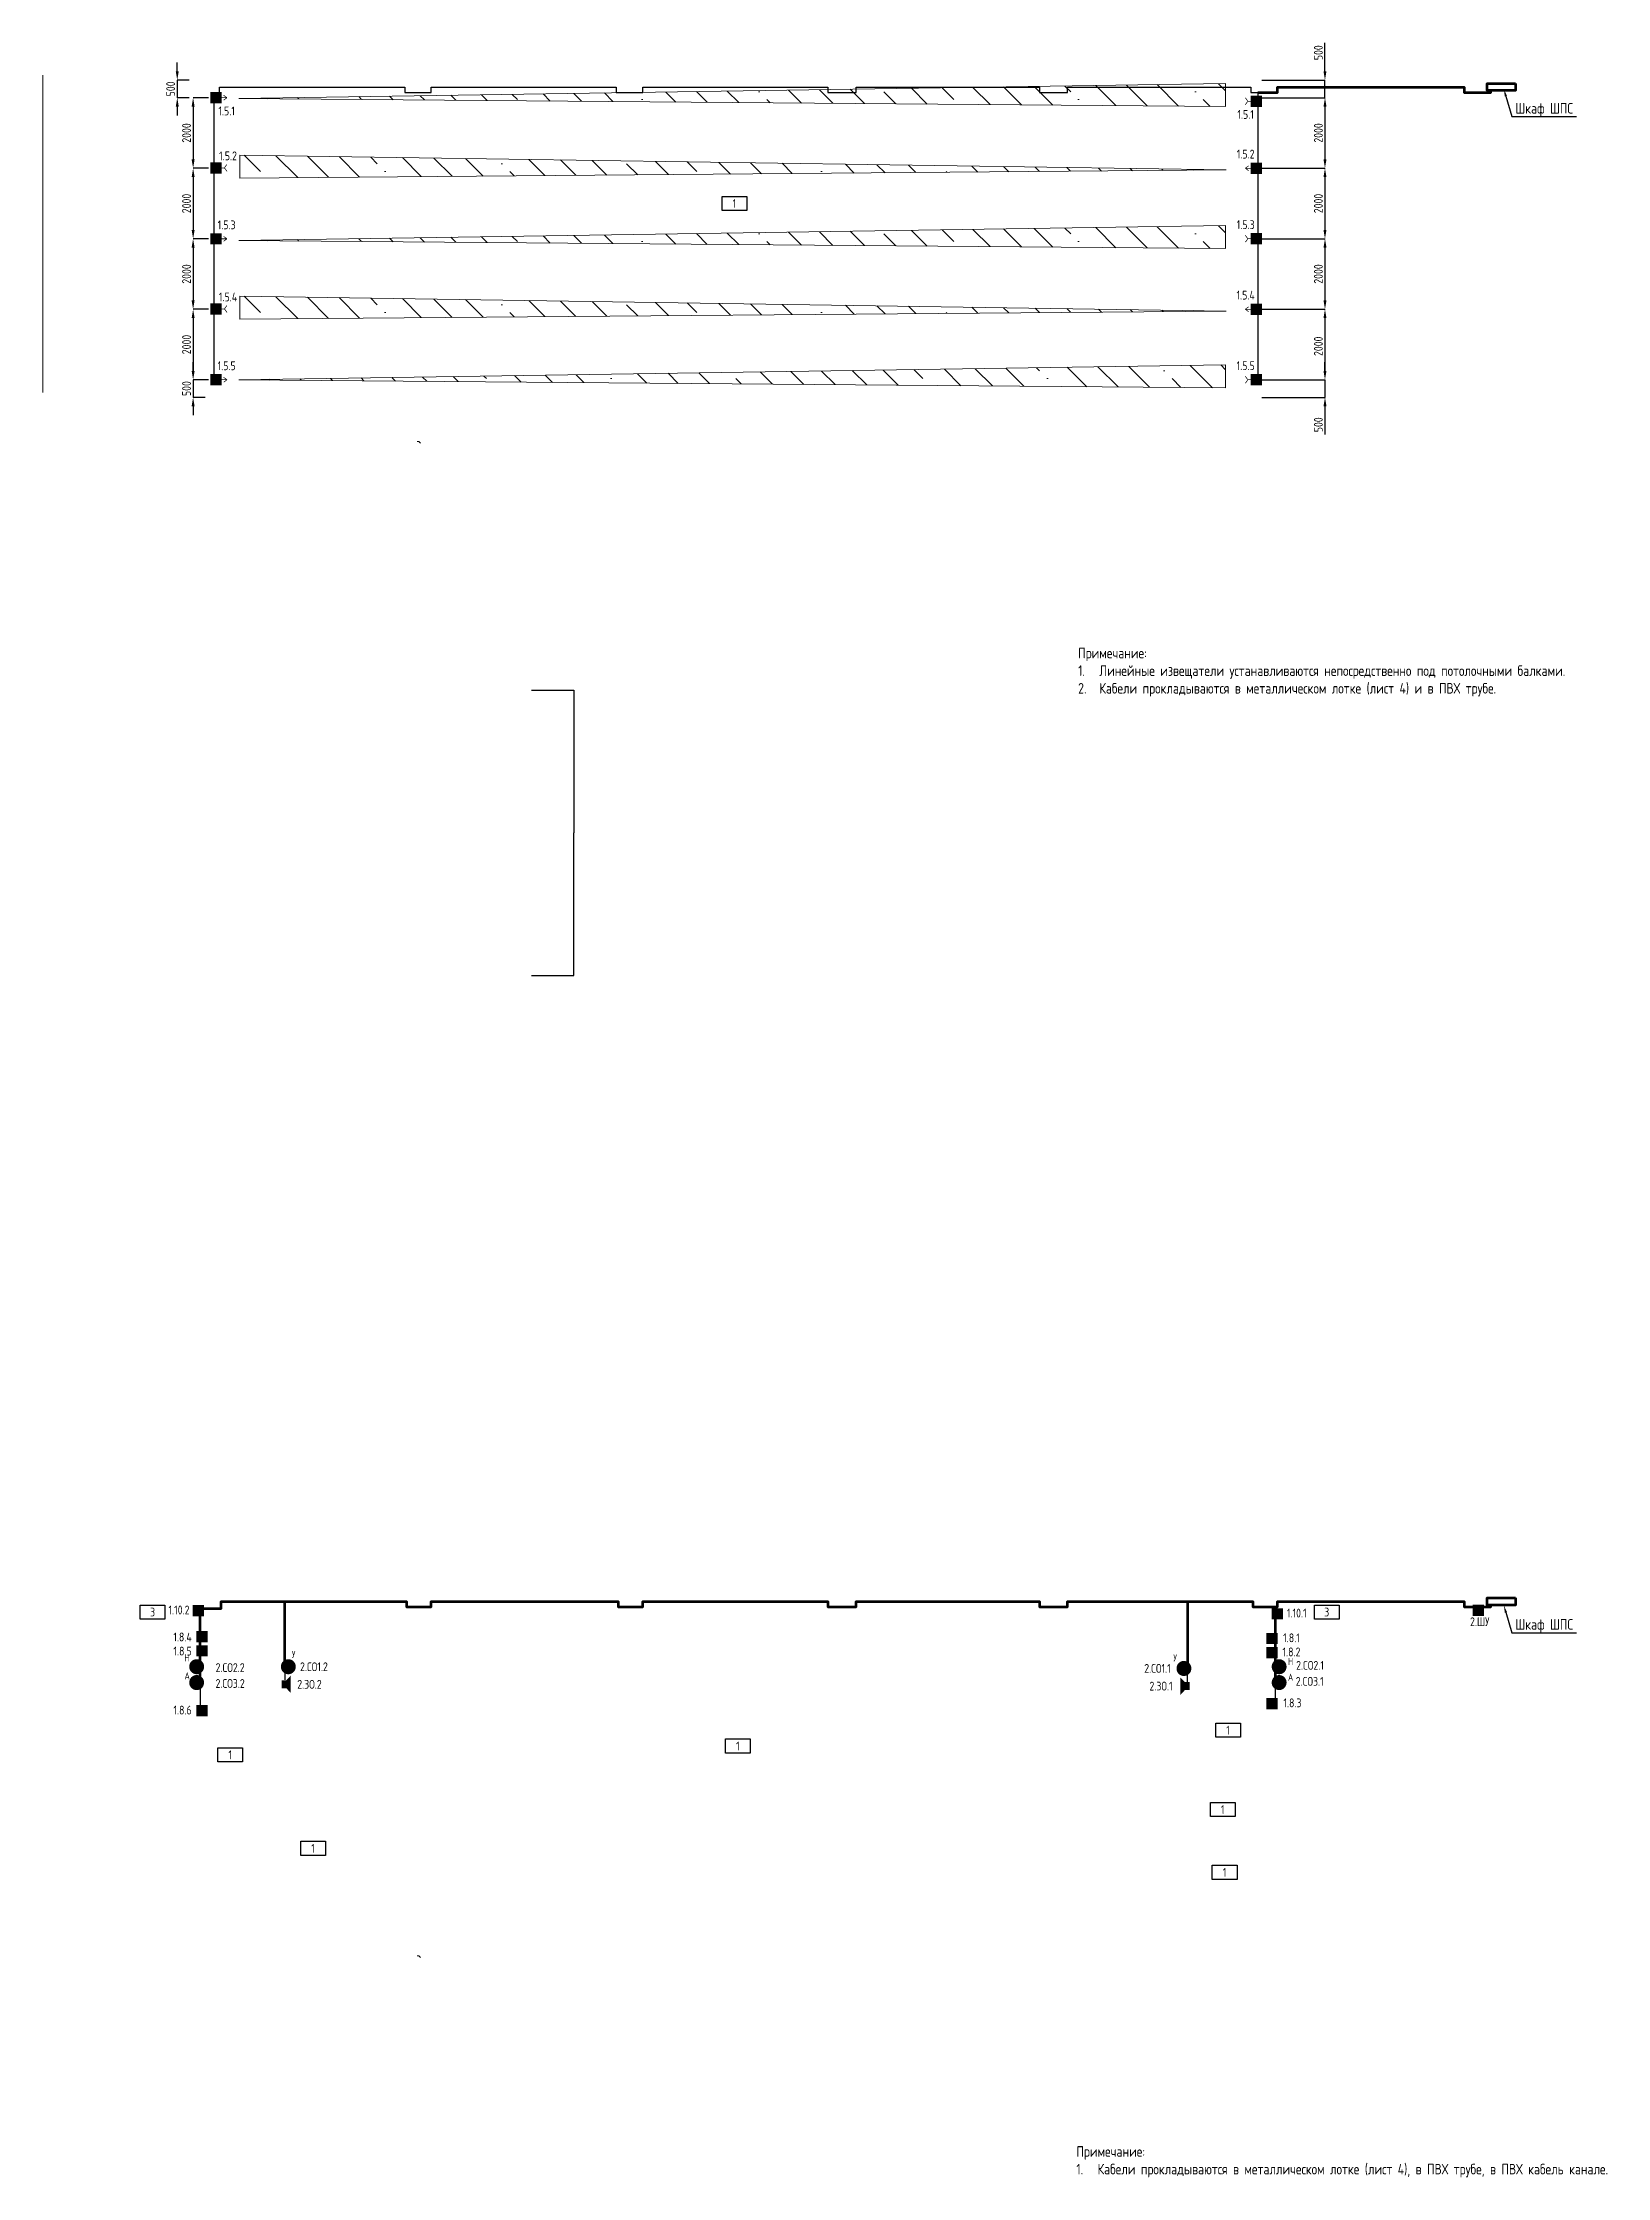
# Model space of a CAD drawing. Header units: millimetres. Extents: x -97100 to 319800, y -166950 to 107250.
# Drawn here: x -66 to 44307, y -48882 to 11660 of the extents above; entities that cross this region are included whole.
import ezdxf
from ezdxf import colors
from ezdxf.entities.mleader import LeaderData, LeaderLine
from ezdxf.enums import TextEntityAlignment as Align
from ezdxf.math import Vec2, Vec3

# ---------------------------------------------------------------- set-up
doc = ezdxf.new("R2010")
doc.units = ezdxf.units.MM
for name, color, linetype, lineweight in [('0_ПОЖ_ИЗВ', 1, 'Continuous', 15), ('0_ПС', 1, 'Continuous', 15), ('5.5.2', 160, 'Continuous', 25), ('Штриховка', 7, 'Continuous', 25)]:
    doc.layers.add(name, color=color, linetype=linetype, lineweight=lineweight)
doc.layers.add('0_СОУЭ', color=7, linetype='Continuous', lineweight=25, true_color=0x00c200)
doc.styles.add('ARIAL', font='arial.ttf', dxfattribs={"height": 250})
doc.styles.get("Standard").update_dxf_attribs({"font": 'GOST2304A.ttf'})
doc.dimstyles.new('ISO-25', dxfattribs={"dimtxt": 250, "dimasz": 250, "dimexe": 1.25, "dimexo": 62, "dimgap": 62, "dimtad": 1, "dimtxsty": 'Standard', "dimcen": 2.5, "dimadec": 0, "dimazin": 0, "dimtfac": 1, "dimtmove": 0, "dimatfit": 3, "dimfxl": 1, "dimarcsym": 0})
doc.dimstyles.get("Standard").update_dxf_attribs({"dimtxt": 0.18, "dimasz": 0.18, "dimexe": 0.18, "dimexo": 0.0625, "dimgap": 0.09, "dimtad": 0, "dimtih": 1, "dimtoh": 1, "dimdec": 4, "dimzin": 0, "dimdsep": 46, "dimtxsty": 'Standard', "dimcen": 0.09, "dimadec": 0, "dimazin": 0, "dimtfac": 1, "dimtdec": 4, "dimtofl": 0, "dimtmove": 0, "dimatfit": 3, "dimfxl": 1, "dimtolj": 1, "dimtzin": 0, "dimarcsym": 0})
pattern_1 = [(135, (-11127.8, -635019.1), (-883.8835, -883.8835), []), (135, (-11127.8, -634135.2), (-883.8835, -883.8835), [1562.5, -312.5, 0, -312.5])]

msp = doc.modelspace()

# ---------------------------------------------------------------- texts
at = {"color": 7, "lineweight": 30, "char_height": 300, "attachment_point": 1}
for s, insert, width in [('Примечание:\\P\\pi-900,l900,t600,900;1.^IЛинейные извещатели устанавливаются непосредственно под потолочными балками.{\\H1.5x; }\\P2.^IКабели прокладываются в металлическом лотке (лист 4) и в ПВХ трубе.{\\H1.4048x; }', (29300, -5500), 17896.0266938), ('Примечание:\\P\\pi-900,l900,t600,900;1.^IКабели прокладываются в металлическом лотке (лист 4), в ПВХ трубе, в ПВХ кабель канале.{\\H1.5714x; }', (29250, -48000), 15650)]:
    msp.add_mtext(s, dxfattribs=dict(at, insert=insert, width=width))

# ---------------------------------------------------------------- blocks, each defined once
blk = doc.blocks.new('ИПР')
at = {"true_color": 0xffffff}
h = blk.add_hatch(color=7, dxfattribs=at)
h.dxf.hatch_style = 1
h.paths.add_polyline_path([(150, 150), (-150, 150), (-150, -150), (150, -150)])
at = {"color": 0, "const_width": 20}
for points in [[(-150, -150), (150, -150), (150, 150), (-150, 150), (-150, -150)], [(-100, 100), (0, 50), (100, 100)], [(0, 50), (0, -100)]]:
    blk.add_lwpolyline(points, dxfattribs=at)
at = {"color": 7, "lineweight": 30}
blk.add_attdef('1', text='', height=250, dxfattribs=at).set_placement((0, 300), align=Align.CENTER)
blk = doc.blocks.new('*U105')
at = {"linetype": 'Continuous', "lineweight": 50, "true_color": 0xffffff}
h = blk.add_hatch(color=7, dxfattribs=at)
h.dxf.hatch_style = 1
h.paths.add_polyline_path([(220, 110), (-225, 110), (-105, 0), (105, 0)])
h.paths.add_polyline_path([(105, 0), (-105, 0), (-105, -130), (105, -130)])
at = {"color": 0, "const_width": 20}
blk.add_lwpolyline([(-105, 0), (-225, 110), (220, 110), (105, 0)], dxfattribs=at)
blk.add_lwpolyline([(-105, 0), (105, 0), (105, -130), (-105, -130)], close=True, dxfattribs=at)
at = {"color": 7, "lineweight": 30, "style": 'ARIAL'}
blk.add_attdef('1', text='', height=250, dxfattribs=at).set_placement((-24, 525), align=Align.MIDDLE)
blk = doc.blocks.new('Оповещатель пожарный световой')
at = {"linetype": 'Continuous', "lineweight": 30, "true_color": 0xffffff}
h = blk.add_hatch(color=7, dxfattribs=at)
h.dxf.hatch_style = 1
h.paths.add_polyline_path([(200, 0, 1.01657), (-200, 0, 1.01657)])
at = {"color": 4}
blk.add_line((-150, 4), (-150, 0), dxfattribs=at)
at = {"color": 0, "linetype": 'Continuous', "ltscale": 3, "const_width": 20}
blk.add_lwpolyline([(200, 0, 1.01657), (-200, 0, 1.01657)], format="xyb", close=True, dxfattribs=at)
at = {"color": 0, "const_width": 20}
for points in [[(-144, 144), (144, -144)], [(-141, -141), (141, 141)]]:
    blk.add_lwpolyline(points, dxfattribs=at)
at = {"color": 7, "lineweight": 30}
blk.add_attdef('Поз', text='', height=250, dxfattribs=at).set_placement((-24, 525), align=Align.MIDDLE)
at = {"color": 0, "linetype": 'Continuous', "lineweight": 30}
blk.add_attdef('ТИП', (200, 150), '', height=200, dxfattribs=at)
blk = doc.blocks.new('*U106')
at = {"linetype": 'Continuous', "lineweight": 50, "true_color": 0xffffff}
h = blk.add_hatch(color=7, dxfattribs=at)
h.dxf.hatch_style = 1
h.paths.add_polyline_path([(-220, -110), (225, -110), (105, 0), (-105, 0)])
h.paths.add_polyline_path([(-105, 0), (105, 0), (105, 130), (-105, 130)])
at = {"color": 0, "const_width": 20}
blk.add_lwpolyline([(105, 0), (225, -110), (-220, -110), (-105, 0)], dxfattribs=at)
blk.add_lwpolyline([(105, 0), (-105, 0), (-105, 130), (105, 130)], close=True, dxfattribs=at)
at = {"color": 7, "lineweight": 30, "style": 'ARIAL'}
blk.add_attdef('1', text='', height=250, dxfattribs=at).set_placement((-24, 525), align=Align.MIDDLE)
blk = doc.blocks.new('ИзвМК')
at = {"true_color": 0xffffff}
h = blk.add_hatch(color=7, dxfattribs=at)
h.dxf.hatch_style = 1
h.paths.add_polyline_path([(150, 50), (-150, 50), (-150, -50), (150, -50)])
at = {"layer": 'Штриховка'}
h = blk.add_hatch(color=0, dxfattribs=at)
h.dxf.hatch_style = 1
h.paths.add_polyline_path([(150, 150), (-150, 150), (-150, 50), (150, 50)])
h.paths.add_polyline_path([(150, -50), (-150, -50), (-150, -150), (150, -150)])
at = {"layer": '0_ПС', "color": 0, "const_width": 20}
blk.add_lwpolyline([(-150, -150), (150, -150), (150, 150), (-150, 150), (-150, -150)], dxfattribs=at)
at = {"layer": '0_ПС', "color": 7, "lineweight": 30}
blk.add_attdef('1', text='', height=250, dxfattribs=at).set_placement((0, 325), align=Align.MIDDLE)
blk = doc.blocks.new('ИзвБуква')
at = {"true_color": 0xffffff}
h = blk.add_hatch(color=7, dxfattribs=at)
h.dxf.hatch_style = 1
h.paths.add_polyline_path([(150, 150), (-150, 150), (-150, -150), (150, -150)])
at = {"color": 0, "const_width": 20}
blk.add_lwpolyline([(-150, -150), (150, -150), (150, 150), (-150, 150), (-150, -150)], dxfattribs=at)
at = {"color": 0, "linetype": 'Continuous', "lineweight": 30}
blk.add_attdef('БУКВА', text='', height=200, dxfattribs=at).set_placement((0, -100), align=Align.CENTER)
at = {"color": 7, "lineweight": 30}
blk.add_attdef('1', text='', height=250, dxfattribs=at).set_placement((0, 300), align=Align.CENTER)
blk = doc.blocks.new('ЗКПС')
at = {"color": 6, "linetype": 'Continuous', "lineweight": 30}
blk.add_lwpolyline([(0, 400), (700, 400), (700, 0), (0, 0)], close=True, dxfattribs=at)
blk.add_attdef('НОМЕР', text='', height=250, dxfattribs=at).set_placement((350, 200), align=Align.MIDDLE)
blk = doc.blocks.new('*U76')
at = {"true_color": 0xffffff}
h = blk.add_hatch(color=7, dxfattribs=at)
h.dxf.hatch_style = 1
h.paths.add_polyline_path([(-150, 150), (-150, -150), (150, -150), (150, 150)])
at = {"layer": '0_ПОЖ_ИЗВ', "const_width": 20}
for points in [[(-310, 99.5), (-238.5, 0)], [(-310, -99.5), (-238.5, 0)], [(-150, 0), (-238.5, 0)], [(-150, -150), (150, -150), (150, 150), (-150, 150), (-150, -150)], [(50, 100), (-50, 50), (50, -50), (-50, -100)]]:
    blk.add_lwpolyline(points, dxfattribs=at)
at = {"layer": '0_ПОЖ_ИЗВ', "color": 7, "lineweight": 30, "style": 'ARIAL'}
blk.add_attdef('1', text='', height=250, dxfattribs=at).set_placement((0, 483), align=Align.MIDDLE)
blk = doc.blocks.new('*U73')
at = {"true_color": 0xffffff}
h = blk.add_hatch(color=7, dxfattribs=at)
h.dxf.hatch_style = 1
h.paths.add_polyline_path([(-150, 150), (-150, -150), (150, -150), (150, 150)])
at = {"layer": '0_ПС', "const_width": 20}
for points in [[(-150, -150), (150, -150), (150, 150), (-150, 150), (-150, -150)], [(50, 100), (-50, 50), (50, -50), (-50, -100)], [(150, 0), (311, 0)], [(214.25, 69.75), (311, 0)], [(214.25, -69.75), (311, 0)]]:
    blk.add_lwpolyline(points, dxfattribs=at)
at = {"layer": '0_ПС', "color": 7, "lineweight": 30, "style": 'ARIAL'}
blk.add_attdef('1', text='', height=250, dxfattribs=at).set_placement((0, 526), align=Align.MIDDLE)
blk = doc.blocks.new('*D195')
at = {"color": 0, "linetype": 'Continuous', "lineweight": -2, "transparency": 16777216}
for p, q in [((13800, -6700), (15000, -6700)), ((15000, -6700), (15000, -10750)), ((15000, -14800), (15000, -10750)), ((13800, -14800), (15000, -14800))]:
    blk.add_line(p, q, dxfattribs=at)
at = {"color": 0, "linetype": 'Continuous', "lineweight": 20, "transparency": 16777216}
for points in [[(15000, -6700), (15000, -6700), (15000, -6700)], [(15000, -14800), (15000, -14800), (15000, -14800)]]:
    blk.add_solid(points, dxfattribs=at)
at = {"layer": 'Defpoints', "color": 0, "linetype": 'Continuous', "lineweight": 20, "transparency": 16777216}
for p in [(13800, -6700), (15000, -6700), (13800, -14800)]:
    blk.add_point(p, dxfattribs=at)
at = {"color": 0, "linetype": 'Continuous', "lineweight": 20, "transparency": 16777216, "insert": (15000, -10750), "char_height": 0.18, "attachment_point": 5}
blk.add_mtext('\\A1;8100.0000', dxfattribs=at)
blk = doc.blocks.new('*D212')
at = {"color": 0, "linetype": 'Continuous', "lineweight": -2, "transparency": 16777216}
for p, q in [((34512, 10100), (36301, 10100)), ((36300, 9850), (36300, 8350)), ((34512, 8100), (36301, 8100))]:
    blk.add_line(p, q, dxfattribs=at)
at = {"color": 0, "linetype": 'Continuous', "lineweight": 20, "transparency": 16777216}
for points in [[(36258, 9850), (36342, 9850), (36300, 10100)], [(36258, 8350), (36342, 8350), (36300, 8100)]]:
    blk.add_solid(points, dxfattribs=at)
at = {"layer": 'Defpoints', "color": 0, "linetype": 'Continuous', "lineweight": 20, "transparency": 16777216}
for p in [(34450, 10100), (34450, 8100), (36300, 8100)]:
    blk.add_point(p, dxfattribs=at)
at = {"color": 0, "linetype": 'Continuous', "lineweight": 20, "transparency": 16777216, "insert": (36113, 9100), "char_height": 250, "attachment_point": 5, "rotation": 90}
blk.add_mtext('2000', dxfattribs=at)
blk = doc.blocks.new('*D213')
at = {"color": 0, "linetype": 'Continuous', "lineweight": -2, "transparency": 16777216}
for p, q in [((34512, 8100), (36301, 8100)), ((36300, 7850), (36300, 6350)), ((34512, 6100), (36301, 6100))]:
    blk.add_line(p, q, dxfattribs=at)
at = {"color": 0, "linetype": 'Continuous', "lineweight": 20, "transparency": 16777216}
for points in [[(36258, 7850), (36342, 7850), (36300, 8100)], [(36258, 6350), (36342, 6350), (36300, 6100)]]:
    blk.add_solid(points, dxfattribs=at)
at = {"layer": 'Defpoints', "color": 0, "linetype": 'Continuous', "lineweight": 20, "transparency": 16777216}
for p in [(34450, 8100), (34450, 6100), (36300, 6100)]:
    blk.add_point(p, dxfattribs=at)
at = {"color": 0, "linetype": 'Continuous', "lineweight": 20, "transparency": 16777216, "insert": (36113, 7100), "char_height": 250, "attachment_point": 5, "rotation": 90}
blk.add_mtext('2000', dxfattribs=at)
blk = doc.blocks.new('*D214')
at = {"color": 0, "linetype": 'Continuous', "lineweight": -2, "transparency": 16777216}
for p, q in [((34512, 6100), (36301, 6100)), ((36300, 5850), (36300, 4350)), ((34512, 4100), (36301, 4100))]:
    blk.add_line(p, q, dxfattribs=at)
at = {"color": 0, "linetype": 'Continuous', "lineweight": 20, "transparency": 16777216}
for points in [[(36258, 5850), (36342, 5850), (36300, 6100)], [(36258, 4350), (36342, 4350), (36300, 4100)]]:
    blk.add_solid(points, dxfattribs=at)
at = {"layer": 'Defpoints', "color": 0, "linetype": 'Continuous', "lineweight": 20, "transparency": 16777216}
for p in [(34450, 6100), (34450, 4100), (36300, 4100)]:
    blk.add_point(p, dxfattribs=at)
at = {"color": 0, "linetype": 'Continuous', "lineweight": 20, "transparency": 16777216, "insert": (36113, 5100), "char_height": 250, "attachment_point": 5, "rotation": 90}
blk.add_mtext('2000', dxfattribs=at)
blk = doc.blocks.new('*D215')
at = {"color": 0, "linetype": 'Continuous', "lineweight": -2, "transparency": 16777216}
for p, q in [((34512, 4100), (36301, 4100)), ((36300, 3850), (36300, 2350)), ((34512, 2100), (36301, 2100))]:
    blk.add_line(p, q, dxfattribs=at)
at = {"color": 0, "linetype": 'Continuous', "lineweight": 20, "transparency": 16777216}
for points in [[(36258, 3850), (36342, 3850), (36300, 4100)], [(36258, 2350), (36342, 2350), (36300, 2100)]]:
    blk.add_solid(points, dxfattribs=at)
at = {"layer": 'Defpoints', "color": 0, "linetype": 'Continuous', "lineweight": 20, "transparency": 16777216}
for p in [(34450, 4100), (34450, 2100), (36300, 2100)]:
    blk.add_point(p, dxfattribs=at)
at = {"color": 0, "linetype": 'Continuous', "lineweight": 20, "transparency": 16777216, "insert": (36113, 3050), "char_height": 250, "attachment_point": 5, "rotation": 90}
blk.add_mtext('2000', dxfattribs=at)
blk = doc.blocks.new('*D216')
at = {"color": 0, "linetype": 'Continuous', "lineweight": -2, "transparency": 16777216}
for p, q in [((36300, 10850), (36300, 11653)), ((34512, 10600), (36301, 10600)), ((36300, 10100), (36300, 10600)), ((34512, 10100), (36301, 10100)), ((36300, 9850), (36300, 9600))]:
    blk.add_line(p, q, dxfattribs=at)
at = {"color": 0, "linetype": 'Continuous', "lineweight": 20, "transparency": 16777216}
for points in [[(36258, 10850), (36342, 10850), (36300, 10600)], [(36258, 9850), (36342, 9850), (36300, 10100)]]:
    blk.add_solid(points, dxfattribs=at)
at = {"layer": 'Defpoints', "color": 0, "linetype": 'Continuous', "lineweight": 20, "transparency": 16777216}
for p in [(34450, 10600), (34450, 10100), (36300, 10100)]:
    blk.add_point(p, dxfattribs=at)
at = {"color": 0, "linetype": 'Continuous', "lineweight": 20, "transparency": 16777216, "insert": (36113, 11376), "char_height": 250, "attachment_point": 5, "rotation": 90}
blk.add_mtext('500', dxfattribs=at)
blk = doc.blocks.new('*D217')
at = {"color": 0, "linetype": 'Continuous', "lineweight": -2, "transparency": 16777216}
for p, q in [((36300, 2350), (36300, 2600)), ((34512, 2100), (36301, 2100)), ((36300, 2100), (36300, 1600)), ((34512, 1600), (36301, 1600)), ((36300, 1350), (36300, 547))]:
    blk.add_line(p, q, dxfattribs=at)
at = {"color": 0, "linetype": 'Continuous', "lineweight": 20, "transparency": 16777216}
for points in [[(36258, 2350), (36342, 2350), (36300, 2100)], [(36258, 1350), (36342, 1350), (36300, 1600)]]:
    blk.add_solid(points, dxfattribs=at)
at = {"layer": 'Defpoints', "color": 0, "linetype": 'Continuous', "lineweight": 20, "transparency": 16777216}
for p in [(34450, 2100), (34450, 1600), (36300, 1600)]:
    blk.add_point(p, dxfattribs=at)
at = {"color": 0, "linetype": 'Continuous', "lineweight": 20, "transparency": 16777216, "insert": (36113, 824), "char_height": 250, "attachment_point": 5, "rotation": 90}
blk.add_mtext('500', dxfattribs=at)
blk = doc.blocks.new('*D218')
at = {"color": 0, "linetype": 'Continuous', "lineweight": -2, "transparency": 16777216}
for p, q in [((4638, 10100), (4199, 10100)), ((4200, 9850), (4200, 8350)), ((4638, 8100), (4199, 8100))]:
    blk.add_line(p, q, dxfattribs=at)
at = {"color": 0, "linetype": 'Continuous', "lineweight": 20, "transparency": 16777216}
for points in [[(4158, 9850), (4242, 9850), (4200, 10100)], [(4158, 8350), (4242, 8350), (4200, 8100)]]:
    blk.add_solid(points, dxfattribs=at)
at = {"layer": 'Defpoints', "color": 0, "linetype": 'Continuous', "lineweight": 20, "transparency": 16777216}
for p in [(4700, 10100), (4200, 8100), (4700, 8100)]:
    blk.add_point(p, dxfattribs=at)
at = {"color": 0, "linetype": 'Continuous', "lineweight": 20, "transparency": 16777216, "insert": (4013, 9100), "char_height": 250, "attachment_point": 5, "rotation": 90}
blk.add_mtext('2000', dxfattribs=at)
blk = doc.blocks.new('*D219')
at = {"color": 0, "linetype": 'Continuous', "lineweight": -2, "transparency": 16777216}
for p, q in [((3750, 10850), (3750, 11100)), ((4088, 10600), (3749, 10600)), ((3750, 10600), (3750, 10100)), ((4088, 10100), (3749, 10100)), ((3750, 9850), (3750, 9600))]:
    blk.add_line(p, q, dxfattribs=at)
at = {"color": 0, "linetype": 'Continuous', "lineweight": 20, "transparency": 16777216}
for points in [[(3708, 10850), (3792, 10850), (3750, 10600)], [(3708, 9850), (3792, 9850), (3750, 10100)]]:
    blk.add_solid(points, dxfattribs=at)
at = {"layer": 'Defpoints', "color": 0, "linetype": 'Continuous', "lineweight": 20, "transparency": 16777216}
for p in [(4150, 10600), (3750, 10100), (4150, 10100)]:
    blk.add_point(p, dxfattribs=at)
at = {"color": 0, "linetype": 'Continuous', "lineweight": 20, "transparency": 16777216, "insert": (3563, 10350), "char_height": 250, "attachment_point": 5, "rotation": 90}
blk.add_mtext('500', dxfattribs=at)
blk = doc.blocks.new('*D220')
at = {"color": 0, "linetype": 'Continuous', "lineweight": -2, "transparency": 16777216}
for p, q in [((4638, 8100), (4199, 8100)), ((4200, 7850), (4200, 6350)), ((4638, 6100), (4199, 6100))]:
    blk.add_line(p, q, dxfattribs=at)
at = {"color": 0, "linetype": 'Continuous', "lineweight": 20, "transparency": 16777216}
for points in [[(4158, 7850), (4242, 7850), (4200, 8100)], [(4158, 6350), (4242, 6350), (4200, 6100)]]:
    blk.add_solid(points, dxfattribs=at)
at = {"layer": 'Defpoints', "color": 0, "linetype": 'Continuous', "lineweight": 20, "transparency": 16777216}
for p in [(4700, 8100), (4200, 6100), (4700, 6100)]:
    blk.add_point(p, dxfattribs=at)
at = {"color": 0, "linetype": 'Continuous', "lineweight": 20, "transparency": 16777216, "insert": (4013, 7100), "char_height": 250, "attachment_point": 5, "rotation": 90}
blk.add_mtext('2000', dxfattribs=at)
blk = doc.blocks.new('*D221')
at = {"color": 0, "linetype": 'Continuous', "lineweight": -2, "transparency": 16777216}
for p, q in [((4638, 6100), (4199, 6100)), ((4200, 5850), (4200, 4350)), ((4638, 4100), (4199, 4100))]:
    blk.add_line(p, q, dxfattribs=at)
at = {"color": 0, "linetype": 'Continuous', "lineweight": 20, "transparency": 16777216}
for points in [[(4158, 5850), (4242, 5850), (4200, 6100)], [(4158, 4350), (4242, 4350), (4200, 4100)]]:
    blk.add_solid(points, dxfattribs=at)
at = {"layer": 'Defpoints', "color": 0, "linetype": 'Continuous', "lineweight": 20, "transparency": 16777216}
for p in [(4700, 6100), (4200, 4100), (4700, 4100)]:
    blk.add_point(p, dxfattribs=at)
at = {"color": 0, "linetype": 'Continuous', "lineweight": 20, "transparency": 16777216, "insert": (4013, 5100), "char_height": 250, "attachment_point": 5, "rotation": 90}
blk.add_mtext('2000', dxfattribs=at)
blk = doc.blocks.new('*D222')
at = {"color": 0, "linetype": 'Continuous', "lineweight": -2, "transparency": 16777216}
for p, q in [((4638, 4100), (4199, 4100)), ((4200, 3850), (4200, 2350)), ((4638, 2100), (4199, 2100))]:
    blk.add_line(p, q, dxfattribs=at)
at = {"color": 0, "linetype": 'Continuous', "lineweight": 20, "transparency": 16777216}
for points in [[(4158, 3850), (4242, 3850), (4200, 4100)], [(4158, 2350), (4242, 2350), (4200, 2100)]]:
    blk.add_solid(points, dxfattribs=at)
at = {"layer": 'Defpoints', "color": 0, "linetype": 'Continuous', "lineweight": 20, "transparency": 16777216}
for p in [(4700, 4100), (4200, 2100), (4700, 2100)]:
    blk.add_point(p, dxfattribs=at)
at = {"color": 0, "linetype": 'Continuous', "lineweight": 20, "transparency": 16777216, "insert": (4013, 3100), "char_height": 250, "attachment_point": 5, "rotation": 90}
blk.add_mtext('2000', dxfattribs=at)
blk = doc.blocks.new('*D223')
at = {"color": 0, "linetype": 'Continuous', "lineweight": -2, "transparency": 16777216}
for p, q in [((4200, 2350), (4200, 2600)), ((4538, 2100), (4199, 2100)), ((4200, 2100), (4200, 1600)), ((4538, 1600), (4199, 1600)), ((4200, 1350), (4200, 1100))]:
    blk.add_line(p, q, dxfattribs=at)
at = {"color": 0, "linetype": 'Continuous', "lineweight": 20, "transparency": 16777216}
for points in [[(4158, 2350), (4242, 2350), (4200, 2100)], [(4158, 1350), (4242, 1350), (4200, 1600)]]:
    blk.add_solid(points, dxfattribs=at)
at = {"layer": 'Defpoints', "color": 0, "linetype": 'Continuous', "lineweight": 20, "transparency": 16777216}
for p in [(4600, 2100), (4200, 1600), (4600, 1600)]:
    blk.add_point(p, dxfattribs=at)
at = {"color": 0, "linetype": 'Continuous', "lineweight": 20, "transparency": 16777216, "insert": (4013, 1850), "char_height": 250, "attachment_point": 5, "rotation": 90}
blk.add_mtext('500', dxfattribs=at)
blk = doc.blocks.new('*U224')
at = {"true_color": 0xffffff}
h = blk.add_hatch(color=7, dxfattribs=at)
h.dxf.hatch_style = 1
h.paths.add_polyline_path([(-150, 150), (-150, -150), (150, -150), (150, 150)])
at = {"layer": '0_ПОЖ_ИЗВ', "const_width": 20}
for points in [[(-150, -150), (150, -150), (150, 150), (-150, 150), (-150, -150)], [(50, 100), (-50, 50), (50, -50), (-50, -100)], [(150, 0), (238.5, 0)], [(310, 99.5), (238.5, 0)], [(310, -99.5), (238.5, 0)]]:
    blk.add_lwpolyline(points, dxfattribs=at)
at = {"layer": '0_ПОЖ_ИЗВ', "color": 7, "lineweight": 30, "style": 'ARIAL'}
blk.add_attdef('1', text='', height=250, dxfattribs=at).set_placement((0, 483), align=Align.MIDDLE)
blk = doc.blocks.new('*U225')
at = {"true_color": 0xffffff}
h = blk.add_hatch(color=7, dxfattribs=at)
h.dxf.hatch_style = 1
h.paths.add_polyline_path([(-150, 150), (-150, -150), (150, -150), (150, 150)])
at = {"layer": '0_ПС', "const_width": 20}
for points in [[(-214.25, 69.75), (-311, 0)], [(-150, 0), (-311, 0)], [(-214.25, -69.75), (-311, 0)], [(-150, -150), (150, -150), (150, 150), (-150, 150), (-150, -150)], [(50, 100), (-50, 50), (50, -50), (-50, -100)]]:
    blk.add_lwpolyline(points, dxfattribs=at)
at = {"layer": '0_ПС', "color": 7, "lineweight": 30, "style": 'ARIAL'}
blk.add_attdef('1', text='', height=250, dxfattribs=at).set_placement((0, 526), align=Align.MIDDLE)

# ---------------------------------------------------------------- dimensions: what is measured, and where the dimension line sits
at = {"color": 7, "linetype": 'Continuous', "lineweight": 20}
for base, p1, p2, picture, middle in [((36300, 10100.00014), (34450.00006, 10600.00014), (34450.00006, 10100.00014), '*D216', (36300, 11376.37514)), ((3750, 10100.00014), (4150.00006, 10600.00014), (4150.00006, 10100.00014), '*D219', (3750, 10350.00014)), ((4200, 8100.00014), (4700, 10100.00014), (4700, 8100.00014), '*D218', (4200, 9100.00014)), ((36300, 8100.00014), (34450.00006, 10100.00014), (34450.00006, 8100.00014), '*D212', (36300, 9100.00014)), ((4200, 6100.00014), (4700, 8100.00014), (4700, 6100.00014), '*D220', (4200, 7100.00014)), ((36300, 6100.00014), (34450.00006, 8100.00014), (34450.00006, 6100.00014), '*D213', (36300, 7100.00014)), ((4200, 4100.00014), (4700, 6100.00014), (4700, 4100.00014), '*D221', (4200, 5100.00014)), ((36300, 4100.00014), (34450.00006, 6100.00014), (34450.00006, 4100.00014), '*D214', (36300, 5100.00014)), ((4200, 2100.00014), (4700, 4100.00014), (4700, 2100.00014), '*D222', (4200, 3100.00014)), ((36300, 2100.00014), (34450.00006, 4100.00014), (34450.00006, 2100.00014), '*D215', (36300, 3050)), ((4200, 1600.00014), (4600.00006, 2100.00014), (4600.00006, 1600.00014), '*D223', (4200, 1850.00014)), ((36300, 1600.00014), (34450.00006, 2100.00014), (34450.00006, 1600.00014), '*D217', (36300, 823.62514))]:
    dim = msp.add_linear_dim(base=base, p1=p1, p2=p2, angle=90, dimstyle='ISO-25', dxfattribs=at)
    dim.commit()
    dim.dimension.update_dxf_attribs({"geometry": picture, "text_midpoint": middle, "dimtype": 160})
dim = msp.add_linear_dim(base=(15000, -6700), p1=(13800.20832, -14800), p2=(13800.20832, -6700), angle=90, dimstyle='Standard', dxfattribs=at)
dim.commit()
dim.dimension.update_dxf_attribs({"geometry": '*D195', "text_midpoint": (15000, -10750)})

# ---------------------------------------------------------------- hatches: boundary and pattern name
at = {"layer": '5.5.2', "linetype": 'Continuous', "lineweight": 13}
h = msp.add_hatch(dxfattribs=at)
h.set_pattern_fill('ANSI35', color=1, scale=5000, angle=90)
h.set_pattern_definition([(135, (-11127.8, -630990.3), (-883.8835, -883.8835), []), (135, (-11127.8, -630106.4), (-883.8835, -883.8835), [1562.5, -312.5, 0, -312.5])])
h.paths.add_polyline_path([(5500.2332, 10078.54702), (33477.82693, 9850), (33477.82693, 10500)])
h = msp.add_hatch(dxfattribs=at)
h.set_pattern_fill('ANSI35', color=1, scale=5000, angle=90)
h.set_pattern_definition(pattern_1)
h.paths.add_polyline_path([(5522.17307, 7821.17971), (33499.7668, 8049.72673), (5522.17307, 8471.17971)])
h = msp.add_hatch(dxfattribs=at)
h.set_pattern_fill('ANSI35', color=1, scale=5000, angle=90)
h.set_pattern_definition(pattern_1)
h.paths.add_polyline_path([(5500.2332, 6049.72673), (33477.82693, 5821.17971), (33477.82693, 6471.17971)])
h = msp.add_hatch(dxfattribs=at)
h.set_pattern_fill('ANSI35', color=1, scale=5000, angle=90)
h.set_pattern_definition([(135, (-11127.8, -639019.1), (-883.8835, -883.8835), []), (135, (-11127.8, -638135.2), (-883.8835, -883.8835), [1562.5, -312.5, 0, -312.5])])
h.paths.add_polyline_path([(5522.17307, 3821.17971), (33499.7668, 4049.72673), (5522.17307, 4471.17971)])
h = msp.add_hatch(dxfattribs=at)
h.set_pattern_fill('ANSI35', color=1, scale=5000, angle=90)
h.set_pattern_definition([(135, (-11127.8, -638019.1), (-883.8835, -883.8835), []), (135, (-11127.8, -637135.2), (-883.8835, -883.8835), [1562.5, -312.5, 0, -312.5])])
h.paths.add_polyline_path([(33477.82693, 2521.17971), (5500.2332, 2099.72673), (33477.82693, 1871.17971)])

# ---------------------------------------------------------------- linework, layer by layer
at = {"color": 7, "linetype": 'Continuous', "lineweight": 20}
for points in [[(-66.26588, 10235.22413), (-66.26588, 10735.22413)], [(-66.26588, 1735.22413), (-66.26588, 2235.22413)]]:
    msp.add_lwpolyline(points, dxfattribs=at)
at = {"color": 1, "linetype": 'Continuous', "lineweight": 30}
for points in [[(4800, 2250), (4800, 10250), (4950, 10250), (4950, 10400), (6850, 10400), (10200, 10400), (10200, 10250), (10950, 10250), (10950, 10400), (16200, 10400), (16200, 10250), (16950, 10250), (16950, 10400), (22200, 10400), (22200, 10250), (23000, 10250), (23000, 10400), (28200, 10400), (28200, 10250), (29000, 10250), (29000, 10400), (34200, 10400), (34200, 10250), (34400, 10250)], [(34400, 10250), (34400, 2250)], [(6800, -34400), (6800, -34773.47683)], [(32400, -34995), (32400, -34500)], [(4400, -34850), (4400, -35500)], [(34900, -35300), (34900, -34900)]]:
    msp.add_lwpolyline(points, dxfattribs=at)
at = {"color": 1, "linetype": 'Continuous', "lineweight": 60}
for points in [[(34400, 10250), (34950, 10250), (34950, 10400), (40250, 10400), (40250, 10250), (41000, 10250), (41000, 10300)], [(4400, -34850), (4400, -32750), (5000, -32750), (5000, -32550), (6800, -32550)], [(6800, -34400), (6800, -32550), (10250, -32550), (10250, -32700), (10950, -32700), (10950, -32550), (16250, -32550), (16250, -32700), (16950, -32700), (16950, -32550), (22200, -32550), (22200, -32700), (23000, -32700), (23000, -32550), (28200, -32550), (28200, -32700), (29000, -32700), (29000, -32550), (32400, -32550)], [(32400, -32550), (32400, -34500)], [(32400, -32550), (34250, -32550), (34250, -32700), (34950, -32700), (34950, -32550), (40250, -32550), (40250, -32700), (41000, -32700), (41000, -32650)], [(34900, -34900), (34900, -32700)]]:
    msp.add_lwpolyline(points, dxfattribs=at)
at = {"color": 5, "linetype": 'Continuous', "lineweight": 20}
for points in [[(-66.26588, 10235.22413), (-66.26588, 8235.22413)], [(-66.26588, 6235.22413), (-66.26588, 4235.22413)]]:
    msp.add_lwpolyline(points, dxfattribs=at)
at = {"color": 1, "linetype": 'Continuous', "lineweight": 20}
for points in [[(-66.26588, 8235.22413), (-66.26588, 6235.22413)], [(-66.26588, 4235.22413), (-66.26588, 2235.22413)]]:
    msp.add_lwpolyline(points, dxfattribs=at)
at = {"linetype": 'Continuous', "lineweight": 15}
for points in [[(10550, 350), (10600, 350), (10650, 300)], [(10550, -42600), (10600, -42600), (10650, -42650)]]:
    msp.add_lwpolyline(points, dxfattribs=at)
at = {"layer": '0_ПС', "color": 7, "linetype": 'Continuous', "lineweight": 60}
for points in [[(41700, 10499.99563), (41700, 10299.99563), (40900.01986, 10299.99563), (40900.01986, 10499.99563)], [(41700, -32450.00437), (41700, -32650.00437), (40900.01986, -32650.00437), (40900.01986, -32450.00437)]]:
    msp.add_lwpolyline(points, close=True, dxfattribs=at)
at = {"layer": '5.5.2', "color": 1, "linetype": 'Continuous', "lineweight": 13}
for points in [[(5500.2332, 10078.54702), (33477.82693, 9850), (33477.82693, 10500), (5500.2332, 10078.54702)], [(33499.7668, 8049.72673), (5522.17307, 7821.17971), (5522.17307, 8471.17971), (33499.7668, 8049.72673)], [(5500.2332, 6049.72673), (33477.82693, 5821.17971), (33477.82693, 6471.17971), (5500.2332, 6049.72673)], [(33499.7668, 4049.72673), (5522.17307, 3821.17971), (5522.17307, 4471.17971), (33499.7668, 4049.72673)], [(5500.2332, 2099.72673), (33477.82693, 1871.17971), (33477.82693, 2521.17971), (5500.2332, 2099.72673)]]:
    msp.add_lwpolyline(points, dxfattribs=at)

# ---------------------------------------------------------------- block references
at = {"color": 6, "linetype": 'Continuous', "lineweight": 30}
for p, values in [((19200, 6900), {'НОМЕР': '1'}), ((2700, -33050), {'НОМЕР': '3'}), ((36000, -33050), {'НОМЕР': '3'}), ((33200, -36400), {'НОМЕР': '1'}), ((4900, -37100), {'НОМЕР': '1'}), ((19300, -36850), {'НОМЕР': '1'}), ((33050, -38650), {'НОМЕР': '1'}), ((7250, -39750), {'НОМЕР': '1'}), ((33104.90381, -40431.69873), {'НОМЕР': '1'})]:
    msp.add_blockref('ЗКПС', p, dxfattribs=at).add_auto_attribs(values)
at = {"color": 1, "linetype": 'Continuous', "lineweight": 30}
ref = msp.add_blockref('ИзвБуква', (40650, -32800), dxfattribs=at)
ref.add_attrib('1', '2.ШУ', dxfattribs={"color": 7, "lineweight": 30, "height": 250}).set_placement((40688.83929, -33250), align=Align.CENTER)
ref.add_attrib('БУКВА', 'А', dxfattribs={"color": 0, "linetype": 'Continuous', "lineweight": 30, "height": 200}).set_placement((40650, -32900), align=Align.CENTER)
at = {"color": 1}
ref = msp.add_blockref('ИПР', (34945.07703, -32900), dxfattribs=at)
ref.add_attrib('1', '1.10.1', dxfattribs={"layer": '0_ПОЖ_ИЗВ', "color": 7, "lineweight": 30, "height": 250}).set_placement((35500, -33004.4712), align=Align.CENTER)
at = {"color": 1, "linetype": 'Continuous', "lineweight": 30}
ref = msp.add_blockref('ИзвМК', (4450, -33550), dxfattribs=at)
ref.add_attrib('1', '1.8.4', dxfattribs={"layer": '0_ПС', "color": 7, "lineweight": 30, "height": 250}).set_placement((3900, -33557.10317), align=Align.MIDDLE)
ref = msp.add_blockref('ИзвМК', (4450, -33950), dxfattribs=at)
ref.add_attrib('1', '1.8.5', dxfattribs={"layer": '0_ПС', "color": 7, "lineweight": 30, "height": 250}).set_placement((3900, -33957.10317), align=Align.MIDDLE)
ref = msp.add_blockref('ИзвМК', (34800.25987, -33600), dxfattribs=at)
ref.add_attrib('1', '1.8.1', dxfattribs={"layer": '0_ПС', "color": 7, "lineweight": 30, "height": 250}).set_placement((35350, -33580.60338), align=Align.MIDDLE)
ref = msp.add_blockref('ИзвМК', (34800.25987, -34000), dxfattribs=at)
ref.add_attrib('1', '1.8.2', dxfattribs={"layer": '0_ПС', "color": 7, "lineweight": 30, "height": 250}).set_placement((35350, -33980.60338), align=Align.MIDDLE)
at = {"color": 3, "linetype": 'Continuous', "lineweight": 30}
ref = msp.add_blockref('Оповещатель пожарный световой', (4300, -34400), dxfattribs=at)
ref.add_attrib('Поз', '2.СО2.2', dxfattribs={"color": 7, "lineweight": 30, "height": 250}).set_placement((5250, -34425), align=Align.MIDDLE)
ref.add_attrib('ТИП', 'Н', (3950, -34250), dxfattribs={"color": 0, "linetype": 'Continuous', "lineweight": 30, "height": 200})
ref = msp.add_blockref('Оповещатель пожарный световой', (6900, -34400), dxfattribs=at)
ref.add_attrib('Поз', '2.СО1.2', dxfattribs={"color": 7, "lineweight": 30, "height": 250}).set_placement((7625.89286, -34400.96555), align=Align.MIDDLE)
ref.add_attrib('ТИП', 'У', (7000, -34150), dxfattribs={"color": 0, "linetype": 'Continuous', "lineweight": 30, "height": 200})
ref = msp.add_blockref('Оповещатель пожарный световой', (32299.74013, -34450), dxfattribs=at)
ref.add_attrib('Поз', '2.СО1.1', dxfattribs={"color": 7, "lineweight": 30, "height": 250}).set_placement((31550, -34447.09936), align=Align.MIDDLE)
ref.add_attrib('ТИП', 'У', (32000, -34250), dxfattribs={"color": 0, "linetype": 'Continuous', "lineweight": 30, "height": 200})
ref = msp.add_blockref('Оповещатель пожарный световой', (34999.74013, -34400), dxfattribs=at)
ref.add_attrib('Поз', '2.СО2.1', dxfattribs={"color": 7, "lineweight": 30, "height": 250}).set_placement((35875.89286, -34361.74045), align=Align.MIDDLE)
ref.add_attrib('ТИП', 'Н', (35249.74013, -34350), dxfattribs={"color": 0, "linetype": 'Continuous', "lineweight": 30, "height": 200})
ref = msp.add_blockref('Оповещатель пожарный световой', (4300, -34850), dxfattribs=at)
ref.add_attrib('Поз', '2.СО3.2', dxfattribs={"color": 7, "lineweight": 30, "height": 250}).set_placement((5250, -34875), align=Align.MIDDLE)
ref.add_attrib('ТИП', 'А', (3956.25, -34760.82532), dxfattribs={"color": 0, "linetype": 'Continuous', "lineweight": 30, "height": 200})
ref = msp.add_blockref('Оповещатель пожарный световой', (34999.74013, -34850), dxfattribs=at)
ref.add_attrib('Поз', '2.СО3.1', dxfattribs={"color": 7, "lineweight": 30, "height": 250}).set_placement((35866.96429, -34815.60664), align=Align.MIDDLE)
ref.add_attrib('ТИП', 'А', (35249.74013, -34800), dxfattribs={"color": 0, "linetype": 'Continuous', "lineweight": 30, "height": 200})
at = {"color": 1, "linetype": 'Continuous', "lineweight": 30}
ref = msp.add_blockref('ИзвМК', (4450, -35650), dxfattribs=at)
ref.add_attrib('1', '1.8.6', dxfattribs={"layer": '0_ПС', "color": 7, "lineweight": 30, "height": 250}).set_placement((3900, -35630.60338), align=Align.MIDDLE)
ref = msp.add_blockref('ИзвМК', (34800.25987, -35450), dxfattribs=at)
ref.add_attrib('1', '1.8.3', dxfattribs={"layer": '0_ПС', "color": 7, "lineweight": 30, "height": 250}).set_placement((35377.4428, -35425.13612), align=Align.MIDDLE)
at = {"layer": '0_ПОЖ_ИЗВ', "color": 7, "linetype": 'Continuous', "lineweight": 40}
ref = msp.add_blockref('*U73', (4850, 10100), dxfattribs=at)
ref.add_attrib('1', '1.5.1', dxfattribs={"color": 7, "lineweight": 30, "height": 250}).set_placement((5150, 9725), align=Align.MIDDLE)
ref = msp.add_blockref('*U225', (34350, 8100), dxfattribs=at)
ref.add_attrib('1', '1.5.2', dxfattribs={"color": 7, "lineweight": 30, "height": 250}).set_placement((34050, 8500), align=Align.MIDDLE)
ref = msp.add_blockref('*U73', (4850, 6097.06576), dxfattribs=at)
ref.add_attrib('1', '1.5.3', dxfattribs={"color": 7, "lineweight": 30, "height": 250}).set_placement((5150, 6494.16583), align=Align.MIDDLE)
ref = msp.add_blockref('*U225', (34350, 4100), dxfattribs=at)
ref.add_attrib('1', '1.5.4', dxfattribs={"color": 7, "lineweight": 30, "height": 250}).set_placement((34050, 4500), align=Align.MIDDLE)
ref = msp.add_blockref('*U73', (4850, 2100), dxfattribs=at)
ref.add_attrib('1', '1.5.5', dxfattribs={"color": 7, "lineweight": 30, "height": 250}).set_placement((5150, 2497.10006), align=Align.MIDDLE)
at = {"layer": '0_ПОЖ_ИЗВ', "color": 1}
ref = msp.add_blockref('ИПР', (4345.07703, -32811.41589), dxfattribs=at)
ref.add_attrib('1', '1.10.2', dxfattribs={"color": 7, "lineweight": 30, "height": 250}).set_placement((3800, -32915.88709), align=Align.CENTER)
at = {"layer": '0_СОУЭ', "linetype": 'Continuous', "lineweight": 30}
ref = msp.add_blockref('*U106', (6850, -34899.29006), dxfattribs=dict(at, rotation=90))
ref.add_attrib('1', '2.ЗО.2', dxfattribs={"color": 7, "lineweight": 30, "height": 250}).set_placement((7500, -34899.29006), align=Align.MIDDLE)
ref = msp.add_blockref('*U105', (32320.00084, -34950), dxfattribs=dict(at, rotation=90))
ref.add_attrib('1', '2.ЗО.1', dxfattribs={"color": 7, "lineweight": 30, "height": 250}).set_placement((31650, -34950), align=Align.MIDDLE)
at = {"layer": '5.5.2', "color": 1, "linetype": 'Continuous', "lineweight": 13}
ref = msp.add_blockref('*U76', (34350, 10000), dxfattribs=at)
ref.add_attrib('1', '1.5.1', dxfattribs={"layer": '0_ПОЖ_ИЗВ', "color": 7, "lineweight": 30, "height": 250}).set_placement((34050, 9625), align=Align.MIDDLE)
ref = msp.add_blockref('*U224', (4850, 8109.9999), dxfattribs=at)
ref.add_attrib('1', '1.5.2', dxfattribs={"layer": '0_ПОЖ_ИЗВ', "color": 7, "lineweight": 30, "height": 250}).set_placement((5189.99956, 8450), align=Align.MIDDLE)
ref = msp.add_blockref('*U76', (34350, 6100), dxfattribs=at)
ref.add_attrib('1', '1.5.3', dxfattribs={"layer": '0_ПОЖ_ИЗВ', "color": 7, "lineweight": 30, "height": 250}).set_placement((34050, 6500.27327), align=Align.MIDDLE)
ref = msp.add_blockref('*U224', (4850, 4109.9999), dxfattribs=at)
ref.add_attrib('1', '1.5.4', dxfattribs={"layer": '0_ПОЖ_ИЗВ', "color": 7, "lineweight": 30, "height": 250}).set_placement((5189.99956, 4450), align=Align.MIDDLE)
ref = msp.add_blockref('*U76', (34350, 2100), dxfattribs=at)
ref.add_attrib('1', '1.5.5', dxfattribs={"layer": '0_ПОЖ_ИЗВ', "color": 7, "lineweight": 30, "height": 250}).set_placement((34050, 2500.27327), align=Align.MIDDLE)

msp.set_redraw_order([(e.dxf.handle, doc.entitydb.next_handle()) for e in msp.query("TEXT MTEXT ATTDEF DIMENSION ARC_DIMENSION")])  # texts and dimensions are drawn at this point

# ---------------------------------------------------------------- leaders
at = {"layer": '0_ПС', "color": 7, "linetype": 'Continuous', "lineweight": 13}
ml = msp.add_multileader_mtext('Standard', dxfattribs=at)
ml.set_content('Шкаф ШПС', color=7)
ml.set_leader_properties()
ml.build(insert=Vec2(0, 0))
ml.multileader.update_dxf_attribs({"text_left_attachment_type": 6, "text_right_attachment_type": 6, "dogleg_length": 100, "arrow_head_size": 200})
ctx = ml.context
ctx.base_point, ctx.char_height, ctx.arrow_head_size, ctx.landing_gap_size, ctx.plane_origin = Vec3(41698.91, 9564.40799), 300, 200, 0.09, Vec3(39324.99998, 15097.99999)
ctx.left_attachment, ctx.right_attachment = 6, 6
notes = []
notes.append((ctx, [(0, (1, 1, 0), (41598.91, 9564.40799), (1, 0), 100, [(0, [(41374.10254, 10335.04809)], 0, [])])]))
ctx.mtext.insert, ctx.mtext.width, ctx.mtext.flow_direction = Vec3(41699, 9949.90799), 1719.949882, 5
ml = msp.add_multileader_mtext('Standard', dxfattribs=at)
ml.set_content('Шкаф ШПС', color=7)
ml.set_leader_properties()
ml.build(insert=Vec2(0, 0))
ml.multileader.update_dxf_attribs({"text_left_attachment_type": 6, "text_right_attachment_type": 6, "dogleg_length": 100, "arrow_head_size": 200})
ctx = ml.context
ctx.base_point, ctx.char_height, ctx.arrow_head_size, ctx.landing_gap_size, ctx.plane_origin = Vec3(41698.91, -33435.59201), 300, 200, 0.09, Vec3(39324.99998, -27902.00001)
ctx.left_attachment, ctx.right_attachment = 6, 6
notes.append((ctx, [(0, (1, 1, 0), (41598.91, -33435.59201), (1, 0), 100, [(0, [(41374.10254, -32664.95191)], 0, [])])]))
ctx.mtext.insert, ctx.mtext.width, ctx.mtext.flow_direction = Vec3(41699, -33050.09201), 1719.949882, 5
for ctx, leaders in notes:
    for number, flags, end, landing, length, lines in leaders:
        leader = LeaderData()
        leader.index, (leader.has_last_leader_line, leader.has_dogleg_vector, leader.attachment_direction) = number, flags
        leader.last_leader_point, leader.dogleg_vector, leader.dogleg_length = Vec3(end), Vec3(landing), length
        for number, points, colour, breaks in lines:
            line = LeaderLine()
            line.index, line.vertices, line.color, line.breaks = number, Vec3.list(points), colors.encode_raw_color(colour), breaks
            leader.lines.append(line)
        ctx.leaders.append(leader)

doc.saveas('drawing.dxf')
